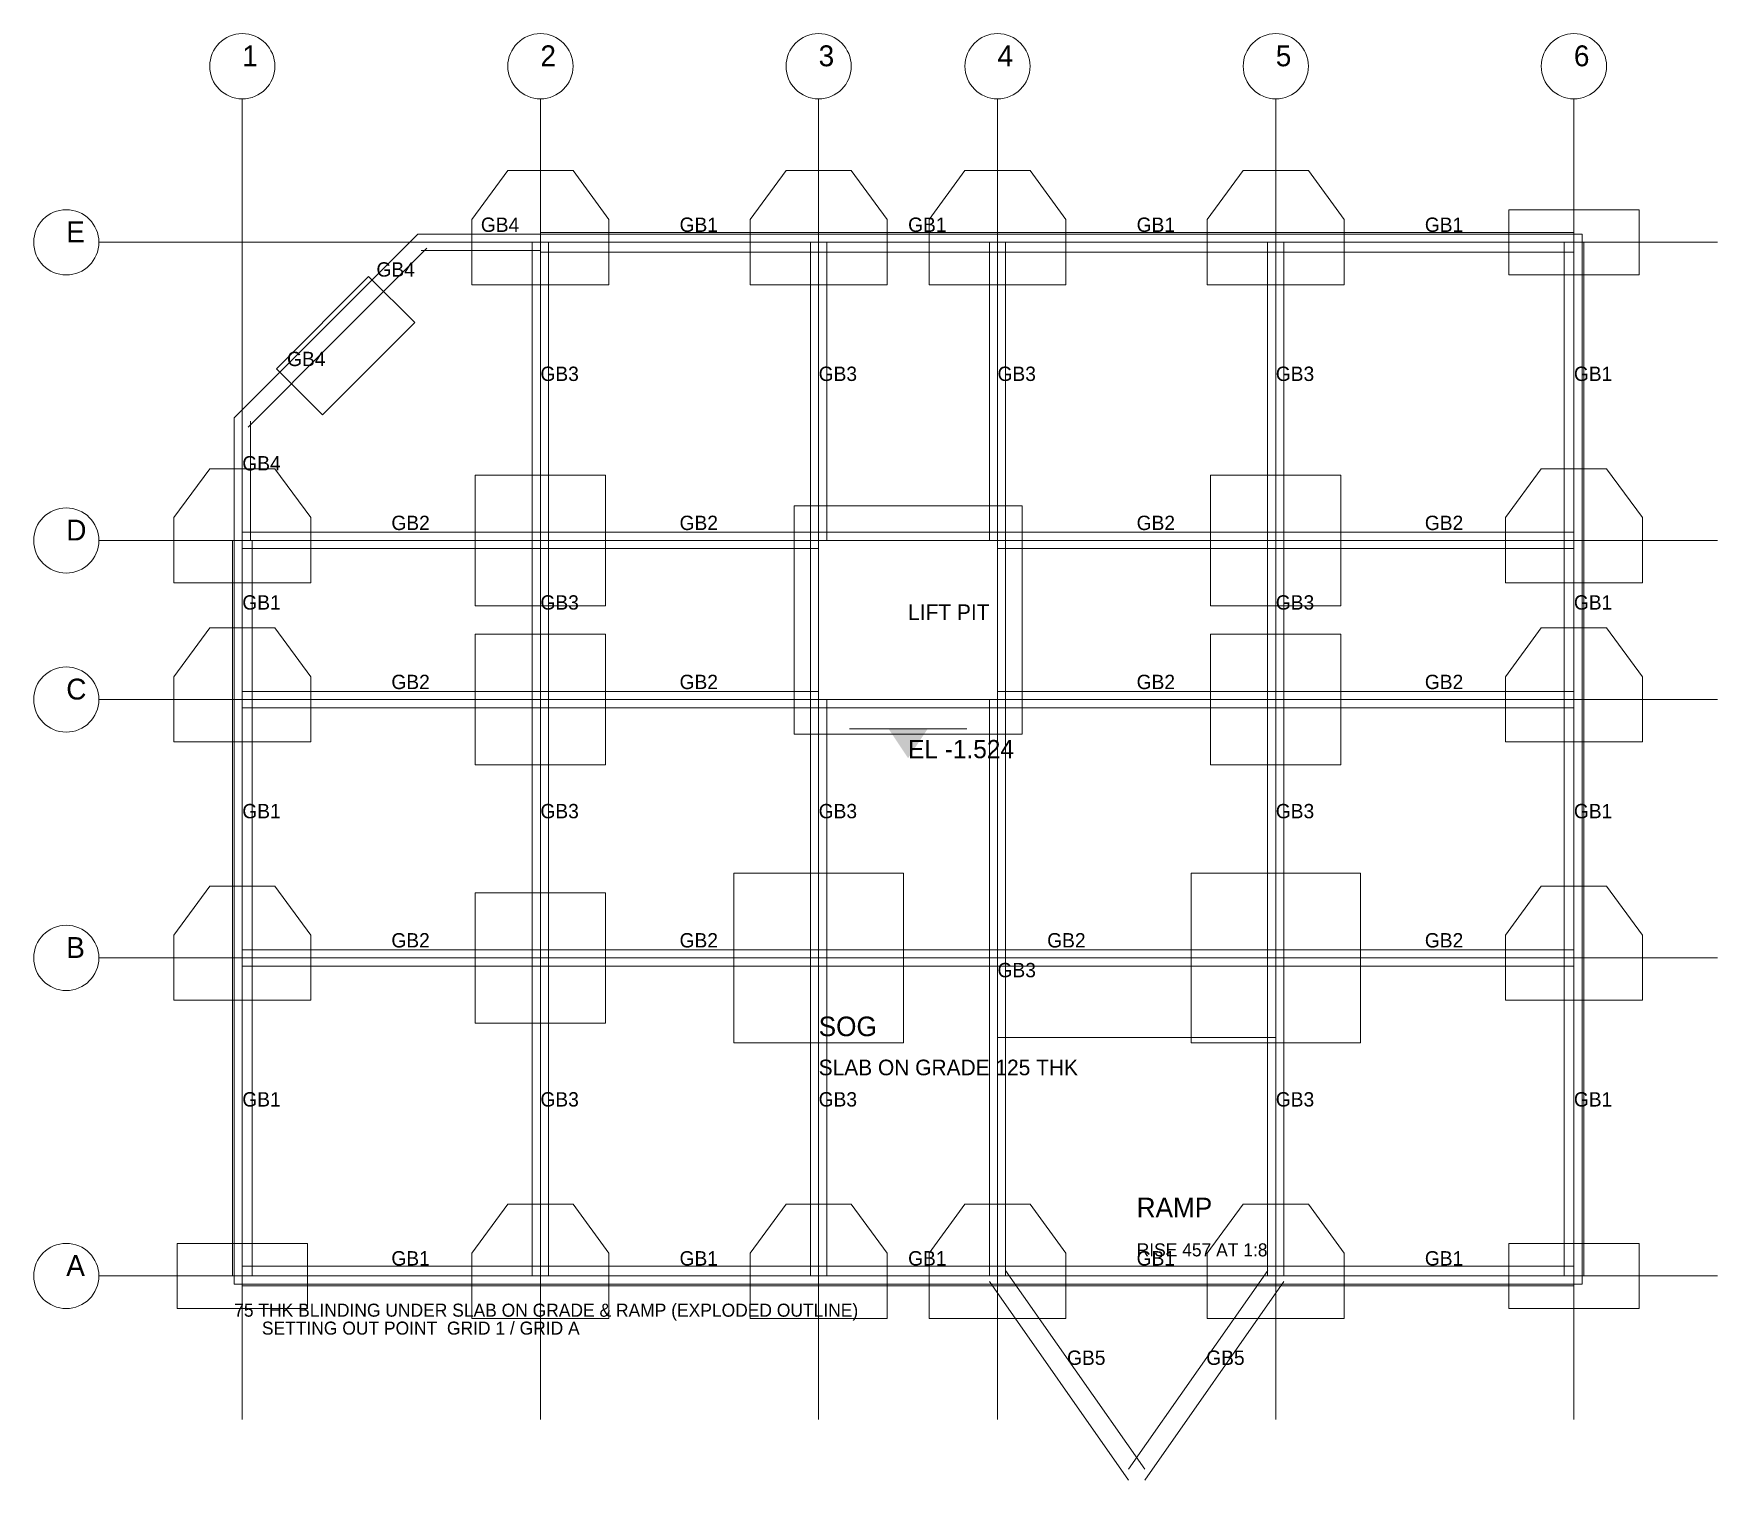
# Model space of a CAD drawing. Extents: x -3200 to 1422622, y -1410602 to 19050.
# Drawn here: x -3200 to 22622, y -403134 to -380950 of the extents above; entities that cross this region are included whole.
import ezdxf

# ---------------------------------------------------------------- set-up
doc = ezdxf.new("R2010")
doc.units = 0
doc.layers.get('Defpoints').update_dxf_attribs({"lineweight": 0})
for name, color, linetype, lineweight, plot in [('Beam Line', 4, 'Continuous', 0, False), ('Foundation', 3, 'Continuous', 0, False), ('Grid', 8, 'Continuous', 0, False), ('Grid Circle', 8, 'Continuous', 0, False), ('Slab', 5, 'Continuous', 0, False), ('Text-1', 7, 'Continuous', 0, False), ('Text-2', 7, 'Continuous', 0, False)]:
    doc.layers.add(name, color=color, linetype=linetype, lineweight=lineweight, plot=plot)

msp = doc.modelspace()

# ---------------------------------------------------------------- texts
at = {"layer": 'Text-1'}
for s, height, p in [('GB4', 220, (3658, -383990)), ('GB1', 220, (6706, -383990)), ('GB1', 220, (10211, -383990)), ('GB1', 220, (13716, -383990)), ('GB1', 220, (18136, -383990)), ('GB4', 220, (2057, -384676)), ('GB4', 220, (686, -386048)), ('GB3', 220, (4572, -386276)), ('GB3', 220, (8839, -386276)), ('GB3', 220, (11582, -386276)), ('GB3', 220, (15850, -386276)), ('GB1', 220, (20422, -386276)), ('GB4', 220, (0, -387648)), ('GB2', 220, (2286, -388562)), ('GB2', 220, (6706, -388562)), ('GB2', 220, (13716, -388562)), ('GB2', 220, (18136, -388562)), ('GB1', 220, (0, -389782)), ('GB3', 220, (4572, -389782)), ('GB3', 220, (15850, -389782)), ('GB1', 220, (20422, -389782)), ('LIFT PIT', 240, (10211, -389942)), ('GB2', 220, (2286, -391001)), ('GB2', 220, (6706, -391001)), ('GB2', 220, (13716, -391001)), ('GB2', 220, (18136, -391001)), ('GB1', 220, (0, -392982)), ('GB3', 220, (4572, -392982)), ('GB3', 220, (8839, -392982)), ('GB3', 220, (15850, -392982)), ('GB1', 220, (20422, -392982)), ('GB2', 220, (2286, -394963)), ('GB2', 220, (6706, -394963)), ('GB2', 220, (12344, -394963)), ('GB2', 220, (18136, -394963)), ('GB3', 220, (11582, -395420)), ('SOG', 300, (8839, -396323)), ('SLAB ON GRADE 125 THK', 240, (8839, -396923)), ('GB1', 220, (0, -397402)), ('GB3', 220, (4572, -397402)), ('GB3', 220, (8839, -397402)), ('GB3', 220, (15850, -397402)), ('GB1', 220, (20422, -397402)), ('RAMP', 300, (13716, -399100)), ('GB1', 220, (2286, -399840)), ('GB1', 220, (6706, -399840)), ('GB1', 220, (10211, -399840)), ('GB1', 220, (13716, -399840)), ('RISE 457 AT 1:8', 200, (13716, -399700)), ('GB1', 220, (18136, -399840)), ('GB5', 220, (12649, -401364)), ('GB5', 220, (14783, -401364))]:
    msp.add_text(s, height=height, dxfattribs=at).set_placement(p)
at = {"layer": 'Text-2'}
for s, p in [('75 THK BLINDING UNDER SLAB ON GRADE & RAMP (EXPLODED OUTLINE)', (-125, -400625)), ('SETTING OUT POINT  GRID 1 / GRID A', (300, -400900))]:
    msp.add_text(s, height=200, dxfattribs=at).set_placement(p)

# ---------------------------------------------------------------- blocks, each defined once
blk = doc.blocks.new('GRID_BUBBLE')
at = {"layer": 'Grid Circle'}
blk.add_circle((0, 0), 500, dxfattribs=at)
at = {"layer": 'Text-1'}
blk.add_attdef('GRID', (0, 0), '', height=320, dxfattribs=at)
blk = doc.blocks.new('LEVEL_MARK')
at = {"layer": 'Text-1'}
blk.add_line((-900, 450), (900, 450), dxfattribs=at)
blk.add_solid([(0, 0), (-300, 450), (300, 450)], dxfattribs=at)
blk.add_attdef('LEVEL', (0, 0), '', height=280, dxfattribs=at)

# ---------------------------------------------------------------- linework, layer by layer
at = {"layer": 'Beam Line'}
for p, q in [((1283, -385434), (2655, -384062)), ((2743, -384025), (4572, -384025)), ((4447, -388722), (4447, -384150)), ((4572, -384000), (8839, -384000)), ((4697, -388722), (4697, -384150)), ((8714, -388722), (8714, -384150)), ((8839, -384000), (11582, -384000)), ((8964, -388722), (8964, -384150)), ((11457, -388722), (11457, -384150)), ((11582, -384000), (15850, -384000)), ((11707, -388722), (11707, -384150)), ((15725, -388722), (15725, -384150)), ((15850, -384000), (20422, -384000)), ((15975, -388722), (15975, -384150)), ((20272, -388722), (20272, -384150)), ((20572, -388722), (20572, -384150)), ((1460, -385610), (2832, -384239)), ((2743, -384275), (4572, -384275)), ((4572, -384300), (8839, -384300)), ((8839, -384300), (11582, -384300)), ((11582, -384300), (15850, -384300)), ((15850, -384300), (20422, -384300)), ((-88, -386805), (1283, -385434)), ((88, -386982), (1460, -385610)), ((-125, -388722), (-125, -386894)), ((125, -388722), (125, -386894)), ((0, -388597), (4572, -388597)), ((4572, -388597), (8839, -388597)), ((11582, -388597), (15850, -388597)), ((15850, -388597), (20422, -388597)), ((-150, -391161), (-150, -388722)), ((0, -388847), (4572, -388847)), ((150, -391161), (150, -388722)), ((4447, -391161), (4447, -388722)), ((4572, -388847), (8839, -388847)), ((4697, -391161), (4697, -388722)), ((11582, -388847), (15850, -388847)), ((15725, -391161), (15725, -388722)), ((15850, -388847), (20422, -388847)), ((15975, -391161), (15975, -388722)), ((20272, -391161), (20272, -388722)), ((20572, -391161), (20572, -388722)), ((-150, -395123), (-150, -391161)), ((0, -391036), (4572, -391036)), ((150, -395123), (150, -391161)), ((4447, -395123), (4447, -391161)), ((4572, -391036), (8839, -391036)), ((4697, -395123), (4697, -391161)), ((8714, -395123), (8714, -391161)), ((8964, -395123), (8964, -391161)), ((11457, -400000), (11457, -391161)), ((11582, -391036), (15850, -391036)), ((11707, -400000), (11707, -391161)), ((15725, -395123), (15725, -391161)), ((15850, -391036), (20422, -391036)), ((15975, -395123), (15975, -391161)), ((20272, -395123), (20272, -391161)), ((20572, -395123), (20572, -391161)), ((0, -391286), (4572, -391286)), ((4572, -391286), (8839, -391286)), ((11582, -391286), (15850, -391286)), ((15850, -391286), (20422, -391286)), ((0, -394998), (4572, -394998)), ((4572, -394998), (8839, -394998)), ((8839, -394998), (15850, -394998)), ((15850, -394998), (20422, -394998)), ((-150, -400000), (-150, -395123)), ((0, -395248), (4572, -395248)), ((150, -400000), (150, -395123)), ((4447, -400000), (4447, -395123)), ((4572, -395248), (8839, -395248)), ((4697, -400000), (4697, -395123)), ((8714, -400000), (8714, -395123)), ((8839, -395248), (15850, -395248)), ((8964, -400000), (8964, -395123)), ((15725, -400000), (15725, -395123)), ((15850, -395248), (20422, -395248)), ((15975, -400000), (15975, -395123)), ((20272, -400000), (20272, -395123)), ((20572, -400000), (20572, -395123)), ((0, -399850), (4572, -399850)), ((4572, -399850), (8839, -399850)), ((8839, -399850), (11582, -399850)), ((11582, -399850), (15850, -399850)), ((11705, -399914), (13839, -402962)), ((15727, -399914), (13593, -402962)), ((15850, -399850), (20422, -399850)), ((0, -400150), (4572, -400150)), ((4572, -400150), (8839, -400150)), ((8839, -400150), (11582, -400150)), ((11460, -400086), (13593, -403134)), ((11582, -400150), (15850, -400150)), ((15972, -400086), (13839, -403134)), ((15850, -400150), (20422, -400150))]:
    msp.add_line(p, q, dxfattribs=at)
at = {"layer": 'Defpoints'}
msp.add_point((0, -400000), dxfattribs=at)
at = {"layer": 'Foundation'}
for p, q in [((2691, -384025), (-125, -386842)), ((20547, -384025), (2691, -384025)), ((20547, -400125), (20547, -384025)), ((-125, -386842), (-125, -400125)), ((-125, -400125), (20547, -400125))]:
    msp.add_line(p, q, dxfattribs=at)
for points in [[(3522, -384800), (5622, -384800), (5622, -383800), (5072, -383050), (4072, -383050), (3522, -383800)], [(7789, -384800), (9889, -384800), (9889, -383800), (9339, -383050), (8339, -383050), (7789, -383800)], [(10532, -384800), (12632, -384800), (12632, -383800), (12082, -383050), (11082, -383050), (10532, -383800)], [(14800, -384800), (16900, -384800), (16900, -383800), (16350, -383050), (15350, -383050), (14800, -383800)], [(19422, -384650), (21422, -384650), (21422, -383650), (19422, -383650)], [(1230, -386795), (2644, -385381), (1937, -384673), (523, -386088)], [(-1050, -389372), (1050, -389372), (1050, -388372), (500, -387622), (-500, -387622), (-1050, -388372)], [(3572, -389722), (5572, -389722), (5572, -387722), (3572, -387722)], [(14850, -389722), (16850, -389722), (16850, -387722), (14850, -387722)], [(19372, -389372), (21472, -389372), (21472, -388372), (20922, -387622), (19922, -387622), (19372, -388372)], [(8461, -391692), (11961, -391692), (11961, -388192), (8461, -388192)], [(8714, -391286), (11707, -391286), (11707, -388597), (8714, -388597)], [(-1050, -391811), (1050, -391811), (1050, -390811), (500, -390061), (-500, -390061), (-1050, -390811)], [(3572, -392161), (5572, -392161), (5572, -390161), (3572, -390161)], [(14850, -392161), (16850, -392161), (16850, -390161), (14850, -390161)], [(19372, -391811), (21472, -391811), (21472, -390811), (20922, -390061), (19922, -390061), (19372, -390811)], [(-1050, -395773), (1050, -395773), (1050, -394773), (500, -394023), (-500, -394023), (-1050, -394773)], [(7539, -396423), (10139, -396423), (10139, -393823), (7539, -393823)], [(14550, -396423), (17150, -396423), (17150, -393823), (14550, -393823)], [(19372, -395773), (21472, -395773), (21472, -394773), (20922, -394023), (19922, -394023), (19372, -394773)], [(3572, -396123), (5572, -396123), (5572, -394123), (3572, -394123)], [(3522, -400650), (5622, -400650), (5622, -399650), (5072, -398900), (4072, -398900), (3522, -399650)], [(7789, -400650), (9889, -400650), (9889, -399650), (9339, -398900), (8339, -398900), (7789, -399650)], [(10532, -400650), (12632, -400650), (12632, -399650), (12082, -398900), (11082, -398900), (10532, -399650)], [(14800, -400650), (16900, -400650), (16900, -399650), (16350, -398900), (15350, -398900), (14800, -399650)], [(-1000, -400500), (1000, -400500), (1000, -399500), (-1000, -399500)], [(19422, -400500), (21422, -400500), (21422, -399500), (19422, -399500)]]:
    msp.add_lwpolyline(points, close=True, dxfattribs=at)
at = {"layer": 'Grid'}
for p, q in [((0, -402200), (0, -381950)), ((4572, -402200), (4572, -381950)), ((8839, -402200), (8839, -381950)), ((11582, -402200), (11582, -381950)), ((15850, -402200), (15850, -381950)), ((20422, -402200), (20422, -381950)), ((-2200, -384150), (22622, -384150)), ((-2200, -388722), (22622, -388722)), ((-2200, -391161), (22622, -391161)), ((-2200, -395123), (22622, -395123)), ((-2200, -400000), (22622, -400000))]:
    msp.add_line(p, q, dxfattribs=at)
at = {"layer": 'Slab'}
for points in [[(-125, -400125), (20547, -400125), (20547, -384025), (2691, -384025), (-125, -386842)], [(11582, -400000), (15850, -400000), (15850, -396342), (11582, -396342)]]:
    msp.add_lwpolyline(points, close=True, dxfattribs=at)

# ---------------------------------------------------------------- block references
at = {"layer": 'Grid Circle'}
for p, values in [((0, -381450), {'GRID': '1'}), ((4572, -381450), {'GRID': '2'}), ((8839, -381450), {'GRID': '3'}), ((11582, -381450), {'GRID': '4'}), ((15850, -381450), {'GRID': '5'}), ((20422, -381450), {'GRID': '6'}), ((-2700, -384150), {'GRID': 'E'}), ((-2700, -388722), {'GRID': 'D'}), ((-2700, -391161), {'GRID': 'C'}), ((-2700, -395123), {'GRID': 'B'}), ((-2700, -400000), {'GRID': 'A'})]:
    msp.add_blockref('GRID_BUBBLE', p, dxfattribs=at).add_auto_attribs(values)
at = {"layer": 'Text-1'}
msp.add_blockref('LEVEL_MARK', (10211, -392061), dxfattribs=at).add_auto_attribs({'LEVEL': 'EL -1.524'})

msp.set_redraw_order([(e.dxf.handle, doc.entitydb.next_handle()) for e in msp.query("TEXT MTEXT ATTDEF DIMENSION ARC_DIMENSION")])  # texts and dimensions are drawn at this point

doc.saveas('drawing.dxf')
